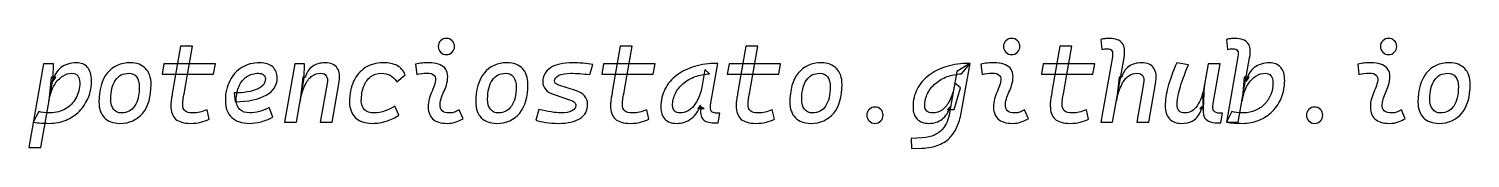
# Model space of a CAD drawing. Header units: centimetres. Extents: x 5.96 to 8.73, y 6.91 to 7.12.
import ezdxf

# ---------------------------------------------------------------- set-up
doc = ezdxf.new("R2010")
doc.units = ezdxf.units.CM
doc.header["$MEASUREMENT"] = 0
doc.layers.add('Layer 1', color=7, linetype='Continuous')

msp = doc.modelspace()

# ---------------------------------------------------------------- linework, layer by layer
at = {"layer": 'Layer 1', "color": 154}
for points, knots in [([(6.76318, 7.09131), (6.75887, 7.09131), (6.75515, 7.09283), (6.75207, 7.0959), (6.75207, 7.0959), (6.74903, 7.09898), (6.74748, 7.10267), (6.74748, 7.10697), (6.74748, 7.10697), (6.74748, 7.11135), (6.74903, 7.11508), (6.75207, 7.11812), (6.75207, 7.11812), (6.75515, 7.12115), (6.75887, 7.12267), (6.76318, 7.12267), (6.76318, 7.12267), (6.76756, 7.12267), (6.77125, 7.12115), (6.77428, 7.11812), (6.77428, 7.11812), (6.77732, 7.11508), (6.77884, 7.11135), (6.77884, 7.10697), (6.77884, 7.10697), (6.77884, 7.10267), (6.77732, 7.09898), (6.77428, 7.0959), (6.77428, 7.0959), (6.77125, 7.09283), (6.76756, 7.09131), (6.76318, 7.09131)], [0, 0, 0, 0, 0.1111111, 0.1111111, 0.1111111, 0.1111111, 0.2222222, 0.2222222, 0.2222222, 0.2222222, 0.3333333, 0.3333333, 0.3333333, 0.3333333, 0.4444444, 0.4444444, 0.4444444, 0.4444444, 0.5555556, 0.5555556, 0.5555556, 0.5555556, 0.6666667, 0.6666667, 0.6666667, 0.6666667, 0.7777778, 0.7777778, 0.7777778, 0.7777778, 1, 1, 1, 1]), ([(7.84966, 7.09131), (7.84535, 7.09131), (7.84163, 7.09283), (7.83855, 7.0959), (7.83855, 7.0959), (7.83551, 7.09898), (7.83396, 7.10267), (7.83396, 7.10697), (7.83396, 7.10697), (7.83396, 7.11135), (7.83551, 7.11508), (7.83855, 7.11812), (7.83855, 7.11812), (7.84163, 7.12115), (7.84535, 7.12267), (7.84966, 7.12267), (7.84966, 7.12267), (7.85404, 7.12267), (7.85773, 7.12115), (7.86076, 7.11812), (7.86076, 7.11812), (7.8638, 7.11508), (7.86532, 7.11135), (7.86532, 7.10697), (7.86532, 7.10697), (7.86532, 7.10267), (7.8638, 7.09898), (7.86076, 7.0959), (7.86076, 7.0959), (7.85773, 7.09283), (7.85404, 7.09131), (7.84966, 7.09131)], [0, 0, 0, 0, 0.1111111, 0.1111111, 0.1111111, 0.1111111, 0.2222222, 0.2222222, 0.2222222, 0.2222222, 0.3333333, 0.3333333, 0.3333333, 0.3333333, 0.4444444, 0.4444444, 0.4444444, 0.4444444, 0.5555556, 0.5555556, 0.5555556, 0.5555556, 0.6666667, 0.6666667, 0.6666667, 0.6666667, 0.7777778, 0.7777778, 0.7777778, 0.7777778, 1, 1, 1, 1]), ([(8.02091, 6.96113), (8.02091, 6.96113), (8.04316, 7.08696), (8.04316, 7.08696), (8.04316, 7.08696), (8.04417, 7.09239), (8.04388, 7.09633), (8.04233, 7.09883), (8.04233, 7.09883), (8.04077, 7.10129), (8.03784, 7.10252), (8.03354, 7.10252), (8.03354, 7.10252), (8.03176, 7.10252), (8.03003, 7.10245), (8.02829, 7.10227), (8.02829, 7.10227), (8.02655, 7.10209), (8.02482, 7.1018), (8.02304, 7.10136), (8.02304, 7.10136), (8.02304, 7.10136), (8.0208, 7.12065), (8.0208, 7.12065), (8.0208, 7.12065), (8.02348, 7.1213), (8.02619, 7.12173), (8.02887, 7.12199), (8.02887, 7.12199), (8.03155, 7.12224), (8.03422, 7.12235), (8.03694, 7.12235), (8.03694, 7.12235), (8.0492, 7.12235), (8.05763, 7.11938), (8.06219, 7.11345), (8.06219, 7.11345), (8.06675, 7.10751), (8.06787, 7.09796), (8.06555, 7.08483), (8.06555, 7.08483), (8.06555, 7.08483), (8.0437, 6.96113), (8.0437, 6.96113), (8.0437, 6.96113), (8.0437, 6.96113), (8.02091, 6.96113), (8.02091, 6.96113)], [0, 0, 0, 0, 0.0769231, 0.0769231, 0.0769231, 0.0769231, 0.1538462, 0.1538462, 0.1538462, 0.1538462, 0.2307692, 0.2307692, 0.2307692, 0.2307692, 0.3076923, 0.3076923, 0.3076923, 0.3076923, 0.3846154, 0.3846154, 0.3846154, 0.3846154, 0.4615385, 0.4615385, 0.4615385, 0.4615385, 0.5384615, 0.5384615, 0.5384615, 0.5384615, 0.6153846, 0.6153846, 0.6153846, 0.6153846, 0.6923077, 0.6923077, 0.6923077, 0.6923077, 0.7692308, 0.7692308, 0.7692308, 0.7692308, 0.8461538, 0.8461538, 0.8461538, 0.8461538, 1, 1, 1, 1]), ([(8.27838, 7.12235), (8.29064, 7.12235), (8.29911, 7.11938), (8.3037, 7.11345), (8.3037, 7.11345), (8.3083, 7.10751), (8.30938, 7.09796), (8.30699, 7.08483), (8.30699, 7.08483), (8.30699, 7.08483), (8.28525, 6.96113), (8.28525, 6.96113), (8.28525, 6.96113), (8.28525, 6.96113), (8.26246, 6.96124), (8.26246, 6.96124), (8.26246, 6.96124), (8.26246, 6.96124), (8.2846, 7.08696), (8.2846, 7.08696), (8.2846, 7.08696), (8.28561, 7.09239), (8.28532, 7.09633), (8.28377, 7.09883), (8.28377, 7.09883), (8.28221, 7.10129), (8.27928, 7.10252), (8.27498, 7.10252), (8.27498, 7.10252), (8.2732, 7.10252), (8.27147, 7.10245), (8.26973, 7.10227), (8.26973, 7.10227), (8.26799, 7.10209), (8.26626, 7.1018), (8.26448, 7.10136), (8.26448, 7.10136), (8.26448, 7.10136), (8.26224, 7.12065), (8.26224, 7.12065), (8.26224, 7.12065), (8.26492, 7.1213), (8.26763, 7.12173), (8.27031, 7.12199), (8.27031, 7.12199), (8.27299, 7.12224), (8.27566, 7.12235), (8.27838, 7.12235)], [0, 0, 0, 0, 0.0769231, 0.0769231, 0.0769231, 0.0769231, 0.1538462, 0.1538462, 0.1538462, 0.1538462, 0.2307692, 0.2307692, 0.2307692, 0.2307692, 0.3076923, 0.3076923, 0.3076923, 0.3076923, 0.3846154, 0.3846154, 0.3846154, 0.3846154, 0.4615385, 0.4615385, 0.4615385, 0.4615385, 0.5384615, 0.5384615, 0.5384615, 0.5384615, 0.6153846, 0.6153846, 0.6153846, 0.6153846, 0.6923077, 0.6923077, 0.6923077, 0.6923077, 0.7692308, 0.7692308, 0.7692308, 0.7692308, 0.8461538, 0.8461538, 0.8461538, 0.8461538, 1, 1, 1, 1]), ([(8.57398, 7.09131), (8.56967, 7.09131), (8.56595, 7.09283), (8.56287, 7.0959), (8.56287, 7.0959), (8.55983, 7.09898), (8.55828, 7.10267), (8.55828, 7.10697), (8.55828, 7.10697), (8.55828, 7.11135), (8.55983, 7.11508), (8.56287, 7.11812), (8.56287, 7.11812), (8.56595, 7.12115), (8.56967, 7.12267), (8.57398, 7.12267), (8.57398, 7.12267), (8.57836, 7.12267), (8.58205, 7.12115), (8.58508, 7.11812), (8.58508, 7.11812), (8.58812, 7.11508), (8.58964, 7.11135), (8.58964, 7.10697), (8.58964, 7.10697), (8.58964, 7.10267), (8.58812, 7.09898), (8.58508, 7.0959), (8.58508, 7.0959), (8.58205, 7.09283), (8.57836, 7.09131), (8.57398, 7.09131)], [0, 0, 0, 0, 0.1111111, 0.1111111, 0.1111111, 0.1111111, 0.2222222, 0.2222222, 0.2222222, 0.2222222, 0.3333333, 0.3333333, 0.3333333, 0.3333333, 0.4444444, 0.4444444, 0.4444444, 0.4444444, 0.5555556, 0.5555556, 0.5555556, 0.5555556, 0.6666667, 0.6666667, 0.6666667, 0.6666667, 0.7777778, 0.7777778, 0.7777778, 0.7777778, 1, 1, 1, 1]), ([(6.27158, 6.959), (6.25859, 6.959), (6.24904, 6.96178), (6.24292, 6.96732), (6.24292, 6.96732), (6.23681, 6.97289), (6.23373, 6.9815), (6.23373, 6.99326), (6.23373, 6.99326), (6.23373, 6.99622), (6.23388, 6.99905), (6.23417, 7.0018), (6.23417, 7.0018), (6.23446, 7.00451), (6.23489, 7.00755), (6.23551, 7.01095), (6.23551, 7.01095), (6.23609, 7.01435), (6.23681, 7.01851), (6.23768, 7.02347), (6.23768, 7.02347), (6.23768, 7.02347), (6.2524, 7.10741), (6.2524, 7.10741), (6.2524, 7.10741), (6.2524, 7.10741), (6.2752, 7.10741), (6.2752, 7.10741), (6.2752, 7.10741), (6.2752, 7.10741), (6.26047, 7.02347), (6.26047, 7.02347), (6.26047, 7.02347), (6.25928, 7.01638), (6.2583, 7.01095), (6.25754, 7.00711), (6.25754, 7.00711), (6.25682, 7.00332), (6.25642, 6.99941), (6.25642, 6.99536), (6.25642, 6.99536), (6.25642, 6.98978), (6.25797, 6.9857), (6.26109, 6.98306), (6.26109, 6.98306), (6.2642, 6.98045), (6.26908, 6.97915), (6.27574, 6.97915), (6.27574, 6.97915), (6.28088, 6.97915), (6.2854, 6.97958), (6.28931, 6.98041), (6.28931, 6.98041), (6.29318, 6.98128), (6.29781, 6.9828), (6.30316, 6.98497), (6.30316, 6.98497), (6.30316, 6.98497), (6.30732, 6.96685), (6.30732, 6.96685), (6.30732, 6.96685), (6.30222, 6.96468), (6.29683, 6.96279), (6.29115, 6.96127), (6.29115, 6.96127), (6.28547, 6.95976), (6.27892, 6.959), (6.27158, 6.959)], [0, 0, 0, 0, 0.0555556, 0.0555556, 0.0555556, 0.0555556, 0.1111111, 0.1111111, 0.1111111, 0.1111111, 0.1666667, 0.1666667, 0.1666667, 0.1666667, 0.2222222, 0.2222222, 0.2222222, 0.2222222, 0.2777778, 0.2777778, 0.2777778, 0.2777778, 0.3333333, 0.3333333, 0.3333333, 0.3333333, 0.3888889, 0.3888889, 0.3888889, 0.3888889, 0.4444444, 0.4444444, 0.4444444, 0.4444444, 0.5, 0.5, 0.5, 0.5, 0.5555556, 0.5555556, 0.5555556, 0.5555556, 0.6111111, 0.6111111, 0.6111111, 0.6111111, 0.6666667, 0.6666667, 0.6666667, 0.6666667, 0.7222222, 0.7222222, 0.7222222, 0.7222222, 0.7777778, 0.7777778, 0.7777778, 0.7777778, 0.8333333, 0.8333333, 0.8333333, 0.8333333, 0.8888889, 0.8888889, 0.8888889, 0.8888889, 1, 1, 1, 1]), ([(7.11662, 6.959), (7.10363, 6.959), (7.09408, 6.96178), (7.08796, 6.96732), (7.08796, 6.96732), (7.08185, 6.97289), (7.07877, 6.9815), (7.07877, 6.99326), (7.07877, 6.99326), (7.07877, 6.99622), (7.07892, 6.99905), (7.07921, 7.0018), (7.07921, 7.0018), (7.0795, 7.00451), (7.07993, 7.00755), (7.08055, 7.01095), (7.08055, 7.01095), (7.08113, 7.01435), (7.08185, 7.01851), (7.08272, 7.02347), (7.08272, 7.02347), (7.08272, 7.02347), (7.09744, 7.10741), (7.09744, 7.10741), (7.09744, 7.10741), (7.09744, 7.10741), (7.12024, 7.10741), (7.12024, 7.10741), (7.12024, 7.10741), (7.12024, 7.10741), (7.10551, 7.02347), (7.10551, 7.02347), (7.10551, 7.02347), (7.10432, 7.01638), (7.10334, 7.01095), (7.10258, 7.00711), (7.10258, 7.00711), (7.10186, 7.00332), (7.10146, 6.99941), (7.10146, 6.99536), (7.10146, 6.99536), (7.10146, 6.98978), (7.10301, 6.9857), (7.10613, 6.98306), (7.10613, 6.98306), (7.10924, 6.98045), (7.11412, 6.97915), (7.12078, 6.97915), (7.12078, 6.97915), (7.12592, 6.97915), (7.13044, 6.97958), (7.13435, 6.98041), (7.13435, 6.98041), (7.13822, 6.98128), (7.14285, 6.9828), (7.1482, 6.98497), (7.1482, 6.98497), (7.1482, 6.98497), (7.15236, 6.96685), (7.15236, 6.96685), (7.15236, 6.96685), (7.14726, 6.96468), (7.14187, 6.96279), (7.13619, 6.96127), (7.13619, 6.96127), (7.13051, 6.95976), (7.12396, 6.959), (7.11662, 6.959)], [0, 0, 0, 0, 0.0555556, 0.0555556, 0.0555556, 0.0555556, 0.1111111, 0.1111111, 0.1111111, 0.1111111, 0.1666667, 0.1666667, 0.1666667, 0.1666667, 0.2222222, 0.2222222, 0.2222222, 0.2222222, 0.2777778, 0.2777778, 0.2777778, 0.2777778, 0.3333333, 0.3333333, 0.3333333, 0.3333333, 0.3888889, 0.3888889, 0.3888889, 0.3888889, 0.4444444, 0.4444444, 0.4444444, 0.4444444, 0.5, 0.5, 0.5, 0.5, 0.5555556, 0.5555556, 0.5555556, 0.5555556, 0.6111111, 0.6111111, 0.6111111, 0.6111111, 0.6666667, 0.6666667, 0.6666667, 0.6666667, 0.7222222, 0.7222222, 0.7222222, 0.7222222, 0.7777778, 0.7777778, 0.7777778, 0.7777778, 0.8333333, 0.8333333, 0.8333333, 0.8333333, 0.8888889, 0.8888889, 0.8888889, 0.8888889, 1, 1, 1, 1]), ([(7.35806, 6.959), (7.34507, 6.959), (7.33552, 6.96178), (7.3294, 6.96732), (7.3294, 6.96732), (7.32329, 6.97289), (7.32021, 6.9815), (7.32021, 6.99326), (7.32021, 6.99326), (7.32021, 6.99622), (7.32036, 6.99905), (7.32065, 7.0018), (7.32065, 7.0018), (7.32094, 7.00451), (7.32137, 7.00755), (7.32199, 7.01095), (7.32199, 7.01095), (7.32257, 7.01435), (7.32329, 7.01851), (7.32416, 7.02347), (7.32416, 7.02347), (7.32416, 7.02347), (7.33888, 7.10741), (7.33888, 7.10741), (7.33888, 7.10741), (7.33888, 7.10741), (7.36168, 7.10741), (7.36168, 7.10741), (7.36168, 7.10741), (7.36168, 7.10741), (7.34695, 7.02347), (7.34695, 7.02347), (7.34695, 7.02347), (7.34576, 7.01638), (7.34478, 7.01095), (7.34402, 7.00711), (7.34402, 7.00711), (7.3433, 7.00332), (7.3429, 6.99941), (7.3429, 6.99536), (7.3429, 6.99536), (7.3429, 6.98978), (7.34445, 6.9857), (7.34757, 6.98306), (7.34757, 6.98306), (7.35068, 6.98045), (7.35556, 6.97915), (7.36222, 6.97915), (7.36222, 6.97915), (7.36736, 6.97915), (7.37188, 6.97958), (7.37579, 6.98041), (7.37579, 6.98041), (7.37966, 6.98128), (7.38429, 6.9828), (7.38964, 6.98497), (7.38964, 6.98497), (7.38964, 6.98497), (7.3938, 6.96685), (7.3938, 6.96685), (7.3938, 6.96685), (7.3887, 6.96468), (7.38331, 6.96279), (7.37763, 6.96127), (7.37763, 6.96127), (7.37195, 6.95976), (7.3654, 6.959), (7.35806, 6.959)], [0, 0, 0, 0, 0.0555556, 0.0555556, 0.0555556, 0.0555556, 0.1111111, 0.1111111, 0.1111111, 0.1111111, 0.1666667, 0.1666667, 0.1666667, 0.1666667, 0.2222222, 0.2222222, 0.2222222, 0.2222222, 0.2777778, 0.2777778, 0.2777778, 0.2777778, 0.3333333, 0.3333333, 0.3333333, 0.3333333, 0.3888889, 0.3888889, 0.3888889, 0.3888889, 0.4444444, 0.4444444, 0.4444444, 0.4444444, 0.5, 0.5, 0.5, 0.5, 0.5555556, 0.5555556, 0.5555556, 0.5555556, 0.6111111, 0.6111111, 0.6111111, 0.6111111, 0.6666667, 0.6666667, 0.6666667, 0.6666667, 0.7222222, 0.7222222, 0.7222222, 0.7222222, 0.7777778, 0.7777778, 0.7777778, 0.7777778, 0.8333333, 0.8333333, 0.8333333, 0.8333333, 0.8888889, 0.8888889, 0.8888889, 0.8888889, 1, 1, 1, 1]), ([(7.96166, 6.959), (7.94867, 6.959), (7.93912, 6.96178), (7.933, 6.96732), (7.933, 6.96732), (7.92689, 6.97289), (7.92381, 6.9815), (7.92381, 6.99326), (7.92381, 6.99326), (7.92381, 6.99622), (7.92396, 6.99905), (7.92425, 7.0018), (7.92425, 7.0018), (7.92454, 7.00451), (7.92497, 7.00755), (7.92559, 7.01095), (7.92559, 7.01095), (7.92617, 7.01435), (7.92689, 7.01851), (7.92776, 7.02347), (7.92776, 7.02347), (7.92776, 7.02347), (7.94248, 7.10741), (7.94248, 7.10741), (7.94248, 7.10741), (7.94248, 7.10741), (7.96528, 7.10741), (7.96528, 7.10741), (7.96528, 7.10741), (7.96528, 7.10741), (7.95055, 7.02347), (7.95055, 7.02347), (7.95055, 7.02347), (7.94936, 7.01638), (7.94838, 7.01095), (7.94762, 7.00711), (7.94762, 7.00711), (7.9469, 7.00332), (7.9465, 6.99941), (7.9465, 6.99536), (7.9465, 6.99536), (7.9465, 6.98978), (7.94805, 6.9857), (7.95117, 6.98306), (7.95117, 6.98306), (7.95428, 6.98045), (7.95916, 6.97915), (7.96582, 6.97915), (7.96582, 6.97915), (7.97096, 6.97915), (7.97548, 6.97958), (7.97939, 6.98041), (7.97939, 6.98041), (7.98326, 6.98128), (7.98789, 6.9828), (7.99324, 6.98497), (7.99324, 6.98497), (7.99324, 6.98497), (7.9974, 6.96685), (7.9974, 6.96685), (7.9974, 6.96685), (7.9923, 6.96468), (7.98691, 6.96279), (7.98123, 6.96127), (7.98123, 6.96127), (7.97555, 6.95976), (7.969, 6.959), (7.96166, 6.959)], [0, 0, 0, 0, 0.0555556, 0.0555556, 0.0555556, 0.0555556, 0.1111111, 0.1111111, 0.1111111, 0.1111111, 0.1666667, 0.1666667, 0.1666667, 0.1666667, 0.2222222, 0.2222222, 0.2222222, 0.2222222, 0.2777778, 0.2777778, 0.2777778, 0.2777778, 0.3333333, 0.3333333, 0.3333333, 0.3333333, 0.3888889, 0.3888889, 0.3888889, 0.3888889, 0.4444444, 0.4444444, 0.4444444, 0.4444444, 0.5, 0.5, 0.5, 0.5, 0.5555556, 0.5555556, 0.5555556, 0.5555556, 0.6111111, 0.6111111, 0.6111111, 0.6111111, 0.6666667, 0.6666667, 0.6666667, 0.6666667, 0.7222222, 0.7222222, 0.7222222, 0.7222222, 0.7777778, 0.7777778, 0.7777778, 0.7777778, 0.8333333, 0.8333333, 0.8333333, 0.8333333, 0.8888889, 0.8888889, 0.8888889, 0.8888889, 1, 1, 1, 1]), ([(5.9835, 6.91236), (5.9835, 6.91236), (5.96071, 6.91236), (5.96071, 6.91236), (5.96071, 6.91236), (5.96071, 6.91236), (5.98904, 7.07347), (5.98904, 7.07347), (5.98904, 7.07347), (5.98904, 7.07347), (6.008, 7.07347), (6.008, 7.07347), (6.008, 7.07347), (6.008, 7.07347), (6.00727, 7.04688), (6.00727, 7.04688), (6.00727, 7.04688), (6.00727, 7.04688), (5.9835, 6.91236), (5.9835, 6.91236)], [0, 0, 0, 0, 0.1666667, 0.1666667, 0.1666667, 0.1666667, 0.3333333, 0.3333333, 0.3333333, 0.3333333, 0.5, 0.5, 0.5, 0.5, 0.6666667, 0.6666667, 0.6666667, 0.6666667, 1, 1, 1, 1]), ([(6.00004, 6.959), (5.9949, 6.959), (5.98976, 6.95921), (5.9847, 6.95961), (5.9847, 6.95961), (5.97959, 6.95997), (5.97446, 6.96051), (5.96932, 6.96124), (5.96932, 6.96124), (5.96932, 6.96124), (5.97992, 6.98179), (5.97992, 6.98179), (5.97992, 6.98179), (5.98452, 6.98005), (5.992, 6.97915), (6.00239, 6.97915), (6.00239, 6.97915), (6.01306, 6.97915), (6.02261, 6.98168), (6.03112, 6.98678), (6.03112, 6.98678), (6.03958, 6.99188), (6.04627, 6.99883), (6.05119, 7.00762), (6.05119, 7.00762), (6.05612, 7.01641), (6.05858, 7.02636), (6.05858, 7.03743), (6.05858, 7.03743), (6.05858, 7.04319), (6.05724, 7.0476), (6.05463, 7.05075), (6.05463, 7.05075), (6.05203, 7.0539), (6.0483, 7.05545), (6.04352, 7.05545), (6.04352, 7.05545), (6.03763, 7.05545), (6.03173, 7.05364), (6.0258, 7.04995), (6.0258, 7.04995), (6.01986, 7.0463), (6.01454, 7.04051), (6.00981, 7.03269), (6.00981, 7.03269), (6.00507, 7.02484), (6.00156, 7.01468), (5.99931, 7.00227), (5.99931, 7.00227), (5.99931, 7.00227), (6.00344, 7.04793), (6.00344, 7.04793), (6.00344, 7.04793), (6.00344, 7.04793), (6.01266, 7.04793), (6.01266, 7.04793), (6.01266, 7.04793), (6.01266, 7.04793), (6.00662, 7.03989), (6.00662, 7.03989), (6.00662, 7.03989), (6.00915, 7.05125), (6.0144, 7.06005), (6.02232, 7.06627), (6.02232, 7.06627), (6.03021, 7.07249), (6.04012, 7.0756), (6.05199, 7.0756), (6.05199, 7.0756), (6.06125, 7.0756), (6.06845, 7.07267), (6.07355, 7.06674), (6.07355, 7.06674), (6.07869, 7.06084), (6.08126, 7.05248), (6.08126, 7.0417), (6.08126, 7.0417), (6.08126, 7.02987), (6.0792, 7.01898), (6.07515, 7.00892), (6.07515, 7.00892), (6.07109, 6.9989), (6.06538, 6.99015), (6.05803, 6.98266), (6.05803, 6.98266), (6.05069, 6.97517), (6.04208, 6.96934), (6.0322, 6.96522), (6.0322, 6.96522), (6.02236, 6.96109), (6.01165, 6.959), (6.00004, 6.959)], [0, 0, 0, 0, 0.0416667, 0.0416667, 0.0416667, 0.0416667, 0.0833333, 0.0833333, 0.0833333, 0.0833333, 0.125, 0.125, 0.125, 0.125, 0.1666667, 0.1666667, 0.1666667, 0.1666667, 0.2083333, 0.2083333, 0.2083333, 0.2083333, 0.25, 0.25, 0.25, 0.25, 0.2916667, 0.2916667, 0.2916667, 0.2916667, 0.3333333, 0.3333333, 0.3333333, 0.3333333, 0.375, 0.375, 0.375, 0.375, 0.4166667, 0.4166667, 0.4166667, 0.4166667, 0.4583333, 0.4583333, 0.4583333, 0.4583333, 0.5, 0.5, 0.5, 0.5, 0.5416667, 0.5416667, 0.5416667, 0.5416667, 0.5833333, 0.5833333, 0.5833333, 0.5833333, 0.625, 0.625, 0.625, 0.625, 0.6666667, 0.6666667, 0.6666667, 0.6666667, 0.7083333, 0.7083333, 0.7083333, 0.7083333, 0.75, 0.75, 0.75, 0.75, 0.7916667, 0.7916667, 0.7916667, 0.7916667, 0.8333333, 0.8333333, 0.8333333, 0.8333333, 0.875, 0.875, 0.875, 0.875, 0.9166667, 0.9166667, 0.9166667, 0.9166667, 1, 1, 1, 1]), ([(6.1353, 6.959), (6.12278, 6.959), (6.11301, 6.96261), (6.10599, 6.96978), (6.10599, 6.96978), (6.09894, 6.97694), (6.09543, 6.98693), (6.09543, 6.9997), (6.09543, 6.9997), (6.09543, 7.02361), (6.10079, 7.04221), (6.11146, 7.05556), (6.11146, 7.05556), (6.1221, 7.06895), (6.13693, 7.0756), (6.15585, 7.0756), (6.15585, 7.0756), (6.16837, 7.0756), (6.17814, 7.07195), (6.18516, 7.06457), (6.18516, 7.06457), (6.19218, 7.05722), (6.19572, 7.04699), (6.19572, 7.03385), (6.19572, 7.03385), (6.19572, 7.0103), (6.1904, 6.99196), (6.17977, 6.97879), (6.17977, 6.97879), (6.16913, 6.96562), (6.1543, 6.959), (6.1353, 6.959)], [0, 0, 0, 0, 0.1111111, 0.1111111, 0.1111111, 0.1111111, 0.2222222, 0.2222222, 0.2222222, 0.2222222, 0.3333333, 0.3333333, 0.3333333, 0.3333333, 0.4444444, 0.4444444, 0.4444444, 0.4444444, 0.5555556, 0.5555556, 0.5555556, 0.5555556, 0.6666667, 0.6666667, 0.6666667, 0.6666667, 0.7777778, 0.7777778, 0.7777778, 0.7777778, 1, 1, 1, 1]), ([(6.21669, 7.05379), (6.21669, 7.05379), (6.22017, 7.07347), (6.22017, 7.07347), (6.22017, 7.07347), (6.22017, 7.07347), (6.31919, 7.07347), (6.31919, 7.07347), (6.31919, 7.07347), (6.31919, 7.07347), (6.31568, 7.05379), (6.31568, 7.05379), (6.31568, 7.05379), (6.31568, 7.05379), (6.21669, 7.05379), (6.21669, 7.05379)], [0, 0, 0, 0, 0.2, 0.2, 0.2, 0.2, 0.4, 0.4, 0.4, 0.4, 0.6, 0.6, 0.6, 0.6, 1, 1, 1, 1]), ([(6.38575, 6.97915), (6.39139, 6.97915), (6.39744, 6.98005), (6.40388, 6.98179), (6.40388, 6.98179), (6.41028, 6.98356), (6.41647, 6.98602), (6.4224, 6.98921), (6.4224, 6.98921), (6.4224, 6.98921), (6.42974, 6.97108), (6.42974, 6.97108), (6.42974, 6.97108), (6.4228, 6.96728), (6.41538, 6.96431), (6.40746, 6.96218), (6.40746, 6.96218), (6.39957, 6.96008), (6.39201, 6.959), (6.38477, 6.959), (6.38477, 6.959), (6.37023, 6.959), (6.35887, 6.96283), (6.35069, 6.97046), (6.35069, 6.97046), (6.34255, 6.9781), (6.33846, 6.98874), (6.33846, 7.00238), (6.33846, 7.00238), (6.33846, 7.01706), (6.34125, 7.02987), (6.34678, 7.04083), (6.34678, 7.04083), (6.35232, 7.0518), (6.3601, 7.06034), (6.37005, 7.06645), (6.37005, 7.06645), (6.38003, 7.07256), (6.39165, 7.0756), (6.40493, 7.0756), (6.40493, 7.0756), (6.41538, 7.0756), (6.42352, 7.073), (6.42935, 7.06775), (6.42935, 7.06775), (6.43517, 7.06254), (6.4381, 7.05527), (6.4381, 7.04594), (6.4381, 7.04594), (6.4381, 7.03208), (6.43101, 7.02115), (6.41686, 7.01319), (6.41686, 7.01319), (6.40268, 7.0052), (6.38293, 7.00096), (6.35753, 7.00046), (6.35753, 7.00046), (6.35753, 7.00046), (6.35532, 7.01743), (6.35532, 7.01743), (6.35532, 7.01743), (6.37424, 7.01772), (6.38901, 7.02021), (6.39957, 7.02495), (6.39957, 7.02495), (6.41013, 7.02969), (6.41542, 7.0362), (6.41542, 7.04456), (6.41542, 7.04456), (6.41542, 7.04793), (6.41426, 7.0506), (6.41191, 7.05256), (6.41191, 7.05256), (6.40959, 7.05451), (6.40626, 7.05545), (6.40196, 7.05545), (6.40196, 7.05545), (6.39356, 7.05545), (6.38615, 7.05332), (6.37974, 7.04901), (6.37974, 7.04901), (6.37334, 7.04471), (6.36838, 7.03866), (6.3648, 7.03089), (6.3648, 7.03089), (6.36126, 7.02311), (6.35941, 7.01403), (6.35934, 7.00364), (6.35934, 7.00364), (6.35941, 6.99594), (6.3618, 6.98993), (6.36647, 6.98562), (6.36647, 6.98562), (6.3711, 6.98132), (6.37754, 6.97915), (6.38575, 6.97915)], [0, 0, 0, 0, 0.04, 0.04, 0.04, 0.04, 0.08, 0.08, 0.08, 0.08, 0.12, 0.12, 0.12, 0.12, 0.16, 0.16, 0.16, 0.16, 0.2, 0.2, 0.2, 0.2, 0.24, 0.24, 0.24, 0.24, 0.28, 0.28, 0.28, 0.28, 0.32, 0.32, 0.32, 0.32, 0.36, 0.36, 0.36, 0.36, 0.4, 0.4, 0.4, 0.4, 0.44, 0.44, 0.44, 0.44, 0.48, 0.48, 0.48, 0.48, 0.52, 0.52, 0.52, 0.52, 0.56, 0.56, 0.56, 0.56, 0.6, 0.6, 0.6, 0.6, 0.64, 0.64, 0.64, 0.64, 0.68, 0.68, 0.68, 0.68, 0.72, 0.72, 0.72, 0.72, 0.76, 0.76, 0.76, 0.76, 0.8, 0.8, 0.8, 0.8, 0.84, 0.84, 0.84, 0.84, 0.88, 0.88, 0.88, 0.88, 0.92, 0.92, 0.92, 0.92, 1, 1, 1, 1]), ([(6.4522, 6.96113), (6.4522, 6.96113), (6.47203, 7.07347), (6.47203, 7.07347), (6.47203, 7.07347), (6.47203, 7.07347), (6.49077, 7.07347), (6.49077, 7.07347), (6.49077, 7.07347), (6.49077, 7.07347), (6.49004, 7.04666), (6.49004, 7.04666), (6.49004, 7.04666), (6.49004, 7.04666), (6.47499, 6.96113), (6.47499, 6.96113), (6.47499, 6.96113), (6.47499, 6.96113), (6.4522, 6.96113), (6.4522, 6.96113)], [0, 0, 0, 0, 0.1666667, 0.1666667, 0.1666667, 0.1666667, 0.3333333, 0.3333333, 0.3333333, 0.3333333, 0.5, 0.5, 0.5, 0.5, 0.6666667, 0.6666667, 0.6666667, 0.6666667, 1, 1, 1, 1]), ([(6.52087, 6.96113), (6.52087, 6.96113), (6.53393, 7.03584), (6.53393, 7.03584), (6.53393, 7.03584), (6.53505, 7.04235), (6.53458, 7.04724), (6.53248, 7.05053), (6.53248, 7.05053), (6.53038, 7.05382), (6.52666, 7.05545), (6.5213, 7.05545), (6.5213, 7.05545), (6.51559, 7.05545), (6.51027, 7.05382), (6.50538, 7.05049), (6.50538, 7.05049), (6.50054, 7.04717), (6.49612, 7.04163), (6.49221, 7.03389), (6.49221, 7.03389), (6.48827, 7.02615), (6.48494, 7.01569), (6.48219, 7.00248), (6.48219, 7.00248), (6.48219, 7.00248), (6.48748, 7.04793), (6.48748, 7.04793), (6.48748, 7.04793), (6.48748, 7.04793), (6.49214, 7.04793), (6.49214, 7.04793), (6.49214, 7.04793), (6.49442, 7.05679), (6.49891, 7.06359), (6.5056, 7.0684), (6.5056, 7.0684), (6.51233, 7.07322), (6.5204, 7.0756), (6.52977, 7.0756), (6.52977, 7.0756), (6.54117, 7.0756), (6.54909, 7.0722), (6.55358, 7.06536), (6.55358, 7.06536), (6.55806, 7.05856), (6.55911, 7.04843), (6.55669, 7.03501), (6.55669, 7.03501), (6.55669, 7.03501), (6.54366, 6.96113), (6.54366, 6.96113), (6.54366, 6.96113), (6.54366, 6.96113), (6.52087, 6.96113), (6.52087, 6.96113)], [0, 0, 0, 0, 0.0666667, 0.0666667, 0.0666667, 0.0666667, 0.1333333, 0.1333333, 0.1333333, 0.1333333, 0.2, 0.2, 0.2, 0.2, 0.2666667, 0.2666667, 0.2666667, 0.2666667, 0.3333333, 0.3333333, 0.3333333, 0.3333333, 0.4, 0.4, 0.4, 0.4, 0.4666667, 0.4666667, 0.4666667, 0.4666667, 0.5333333, 0.5333333, 0.5333333, 0.5333333, 0.6, 0.6, 0.6, 0.6, 0.6666667, 0.6666667, 0.6666667, 0.6666667, 0.7333333, 0.7333333, 0.7333333, 0.7333333, 0.8, 0.8, 0.8, 0.8, 0.8666667, 0.8666667, 0.8666667, 0.8666667, 1, 1, 1, 1]), ([(6.6239, 6.97915), (6.63124, 6.97915), (6.63844, 6.98034), (6.64546, 6.98277), (6.64546, 6.98277), (6.65248, 6.98515), (6.65874, 6.9883), (6.66417, 6.99217), (6.66417, 6.99217), (6.66417, 6.99217), (6.6718, 6.97481), (6.6718, 6.97481), (6.6718, 6.97481), (6.66489, 6.97007), (6.65697, 6.96627), (6.64807, 6.96337), (6.64807, 6.96337), (6.63917, 6.96044), (6.63008, 6.959), (6.62082, 6.959), (6.62082, 6.959), (6.60689, 6.959), (6.59611, 6.96261), (6.58848, 6.96981), (6.58848, 6.96981), (6.58088, 6.97701), (6.57704, 6.98718), (6.57704, 7.00024), (6.57704, 7.00024), (6.57704, 7.01544), (6.57969, 7.02868), (6.585, 7.03993), (6.585, 7.03993), (6.59029, 7.05122), (6.59774, 7.05997), (6.60729, 7.06623), (6.60729, 7.06623), (6.61688, 7.07249), (6.62809, 7.0756), (6.64097, 7.0756), (6.64097, 7.0756), (6.65255, 7.0756), (6.66178, 7.07376), (6.66862, 7.0701), (6.66862, 7.0701), (6.67549, 7.06641), (6.68066, 7.06048), (6.68421, 7.0523), (6.68421, 7.0523), (6.68421, 7.0523), (6.66778, 7.03924), (6.66778, 7.03924), (6.66778, 7.03924), (6.66409, 7.04489), (6.6599, 7.04901), (6.65516, 7.05162), (6.65516, 7.05162), (6.65042, 7.05418), (6.6447, 7.05545), (6.63801, 7.05545), (6.63801, 7.05545), (6.63037, 7.05545), (6.62368, 7.05328), (6.61789, 7.0489), (6.61789, 7.0489), (6.61214, 7.04452), (6.60769, 7.03837), (6.60454, 7.03045), (6.60454, 7.03045), (6.60139, 7.02253), (6.5998, 7.01323), (6.59973, 7.00259), (6.59973, 7.00259), (6.5998, 6.99514), (6.60194, 6.98939), (6.60613, 6.9853), (6.60613, 6.9853), (6.61033, 6.98121), (6.61626, 6.97915), (6.6239, 6.97915)], [0, 0, 0, 0, 0.047619, 0.047619, 0.047619, 0.047619, 0.0952381, 0.0952381, 0.0952381, 0.0952381, 0.1428571, 0.1428571, 0.1428571, 0.1428571, 0.1904762, 0.1904762, 0.1904762, 0.1904762, 0.2380952, 0.2380952, 0.2380952, 0.2380952, 0.2857143, 0.2857143, 0.2857143, 0.2857143, 0.3333333, 0.3333333, 0.3333333, 0.3333333, 0.3809524, 0.3809524, 0.3809524, 0.3809524, 0.4285714, 0.4285714, 0.4285714, 0.4285714, 0.4761905, 0.4761905, 0.4761905, 0.4761905, 0.5238095, 0.5238095, 0.5238095, 0.5238095, 0.5714286, 0.5714286, 0.5714286, 0.5714286, 0.6190476, 0.6190476, 0.6190476, 0.6190476, 0.6666667, 0.6666667, 0.6666667, 0.6666667, 0.7142857, 0.7142857, 0.7142857, 0.7142857, 0.7619048, 0.7619048, 0.7619048, 0.7619048, 0.8095238, 0.8095238, 0.8095238, 0.8095238, 0.8571429, 0.8571429, 0.8571429, 0.8571429, 0.9047619, 0.9047619, 0.9047619, 0.9047619, 1, 1, 1, 1]), ([(6.78807, 6.98497), (6.78807, 6.98497), (6.79538, 6.96793), (6.79538, 6.96793), (6.79538, 6.96793), (6.79107, 6.96544), (6.78651, 6.96334), (6.7817, 6.9616), (6.7817, 6.9616), (6.77693, 6.95986), (6.77139, 6.959), (6.76517, 6.959), (6.76517, 6.959), (6.7524, 6.959), (6.74288, 6.962), (6.73666, 6.968), (6.73666, 6.968), (6.73043, 6.97401), (6.72768, 6.98284), (6.72841, 6.99442), (6.72841, 6.99442), (6.72873, 6.9997), (6.72978, 7.00487), (6.73152, 7.0099), (6.73152, 7.0099), (6.73326, 7.01489), (6.73514, 7.01978), (6.73713, 7.02452), (6.73713, 7.02452), (6.73915, 7.02926), (6.74071, 7.03382), (6.74176, 7.03819), (6.74176, 7.03819), (6.74324, 7.04398), (6.74263, 7.04836), (6.73991, 7.05133), (6.73991, 7.05133), (6.73716, 7.05429), (6.73246, 7.05578), (6.72573, 7.05578), (6.72573, 7.05578), (6.71904, 7.05578), (6.71256, 7.05498), (6.70634, 7.05335), (6.70634, 7.05335), (6.70634, 7.05335), (6.70413, 7.07264), (6.70413, 7.07264), (6.70413, 7.07264), (6.70829, 7.07383), (6.71245, 7.07463), (6.71661, 7.07502), (6.71661, 7.07502), (6.72081, 7.07542), (6.72497, 7.0756), (6.72913, 7.0756), (6.72913, 7.0756), (6.74375, 7.0756), (6.75406, 7.07227), (6.75999, 7.06558), (6.75999, 7.06558), (6.76593, 7.05892), (6.7673, 7.04908), (6.76412, 7.03606), (6.76412, 7.03606), (6.76292, 7.03107), (6.76133, 7.02636), (6.75941, 7.02202), (6.75941, 7.02202), (6.75746, 7.01768), (6.75569, 7.01337), (6.75406, 7.00914), (6.75406, 7.00914), (6.75243, 7.00491), (6.75142, 7.00031), (6.75109, 6.99536), (6.75109, 6.99536), (6.7503, 6.98457), (6.75638, 6.97915), (6.76933, 6.97915), (6.76933, 6.97915), (6.77284, 6.97915), (6.77595, 6.97958), (6.77859, 6.98049), (6.77859, 6.98049), (6.78123, 6.98135), (6.78442, 6.98287), (6.78807, 6.98497)], [0, 0, 0, 0, 0.0434783, 0.0434783, 0.0434783, 0.0434783, 0.0869565, 0.0869565, 0.0869565, 0.0869565, 0.1304348, 0.1304348, 0.1304348, 0.1304348, 0.173913, 0.173913, 0.173913, 0.173913, 0.2173913, 0.2173913, 0.2173913, 0.2173913, 0.2608696, 0.2608696, 0.2608696, 0.2608696, 0.3043478, 0.3043478, 0.3043478, 0.3043478, 0.3478261, 0.3478261, 0.3478261, 0.3478261, 0.3913043, 0.3913043, 0.3913043, 0.3913043, 0.4347826, 0.4347826, 0.4347826, 0.4347826, 0.4782609, 0.4782609, 0.4782609, 0.4782609, 0.5217391, 0.5217391, 0.5217391, 0.5217391, 0.5652174, 0.5652174, 0.5652174, 0.5652174, 0.6086957, 0.6086957, 0.6086957, 0.6086957, 0.6521739, 0.6521739, 0.6521739, 0.6521739, 0.6956522, 0.6956522, 0.6956522, 0.6956522, 0.7391304, 0.7391304, 0.7391304, 0.7391304, 0.7826087, 0.7826087, 0.7826087, 0.7826087, 0.826087, 0.826087, 0.826087, 0.826087, 0.8695652, 0.8695652, 0.8695652, 0.8695652, 0.9130435, 0.9130435, 0.9130435, 0.9130435, 1, 1, 1, 1]), ([(6.85962, 6.959), (6.8471, 6.959), (6.83733, 6.96261), (6.83031, 6.96978), (6.83031, 6.96978), (6.82326, 6.97694), (6.81975, 6.98693), (6.81975, 6.9997), (6.81975, 6.9997), (6.81975, 7.02361), (6.82511, 7.04221), (6.83578, 7.05556), (6.83578, 7.05556), (6.84642, 7.06895), (6.86125, 7.0756), (6.88017, 7.0756), (6.88017, 7.0756), (6.89269, 7.0756), (6.90246, 7.07195), (6.90948, 7.06457), (6.90948, 7.06457), (6.9165, 7.05722), (6.92004, 7.04699), (6.92004, 7.03385), (6.92004, 7.03385), (6.92004, 7.0103), (6.91472, 6.99196), (6.90409, 6.97879), (6.90409, 6.97879), (6.89345, 6.96562), (6.87862, 6.959), (6.85962, 6.959)], [0, 0, 0, 0, 0.1111111, 0.1111111, 0.1111111, 0.1111111, 0.2222222, 0.2222222, 0.2222222, 0.2222222, 0.3333333, 0.3333333, 0.3333333, 0.3333333, 0.4444444, 0.4444444, 0.4444444, 0.4444444, 0.5555556, 0.5555556, 0.5555556, 0.5555556, 0.6666667, 0.6666667, 0.6666667, 0.6666667, 0.7777778, 0.7777778, 0.7777778, 0.7777778, 1, 1, 1, 1]), ([(6.97918, 6.959), (6.96999, 6.959), (6.96153, 6.95957), (6.95382, 6.9607), (6.95382, 6.9607), (6.94611, 6.96185), (6.93986, 6.96341), (6.93497, 6.96536), (6.93497, 6.96536), (6.93497, 6.96536), (6.94112, 6.98573), (6.94112, 6.98573), (6.94112, 6.98573), (6.9493, 6.98367), (6.95704, 6.98208), (6.96428, 6.98088), (6.96428, 6.98088), (6.97151, 6.97973), (6.97766, 6.97915), (6.98276, 6.97915), (6.98276, 6.97915), (6.99203, 6.97915), (6.99923, 6.98038), (7.00433, 6.9828), (7.00433, 6.9828), (7.00947, 6.98526), (7.01203, 6.9887), (7.01203, 6.99315), (7.01203, 6.99315), (7.01203, 6.99532), (7.01117, 6.99735), (7.00943, 6.99923), (7.00943, 6.99923), (7.00769, 7.00111), (7.0052, 7.00259), (7.00194, 7.00364), (7.00194, 7.00364), (7.00194, 7.00364), (6.97017, 7.01435), (6.97017, 7.01435), (6.97017, 7.01435), (6.96316, 7.01667), (6.9578, 7.01996), (6.95404, 7.02419), (6.95404, 7.02419), (6.95031, 7.02842), (6.94843, 7.0332), (6.94843, 7.03852), (6.94843, 7.03852), (6.94843, 7.05031), (6.95342, 7.05943), (6.96341, 7.06591), (6.96341, 7.06591), (6.97343, 7.07238), (6.98758, 7.0756), (7.00588, 7.0756), (7.00588, 7.0756), (7.01232, 7.0756), (7.01891, 7.07531), (7.02564, 7.07477), (7.02564, 7.07477), (7.0324, 7.07419), (7.03874, 7.07343), (7.04467, 7.07242), (7.04467, 7.07242), (7.04467, 7.07242), (7.03895, 7.05292), (7.03895, 7.05292), (7.03895, 7.05292), (7.0323, 7.05371), (7.02582, 7.05433), (7.01949, 7.05476), (7.01949, 7.05476), (7.01316, 7.05523), (7.00758, 7.05545), (7.0027, 7.05545), (7.0027, 7.05545), (6.99268, 7.05545), (6.9849, 7.05418), (6.97944, 7.05162), (6.97944, 7.05162), (6.97394, 7.04901), (6.97122, 7.04536), (6.97122, 7.04062), (6.97122, 7.04062), (6.97122, 7.03892), (6.97187, 7.0374), (6.97321, 7.03602), (6.97321, 7.03602), (6.97459, 7.03465), (6.97654, 7.03356), (6.97918, 7.03277), (6.97918, 7.03277), (6.97918, 7.03277), (7.01149, 7.02249), (7.01149, 7.02249), (7.01149, 7.02249), (7.01898, 7.0201), (7.02473, 7.01656), (7.02871, 7.01185), (7.02871, 7.01185), (7.03269, 7.00715), (7.03472, 7.00176), (7.03472, 6.99568), (7.03472, 6.99568), (7.03472, 6.98403), (7.02987, 6.97499), (7.02017, 6.96862), (7.02017, 6.96862), (7.01051, 6.96222), (6.99684, 6.959), (6.97918, 6.959)], [0, 0, 0, 0, 0.0344828, 0.0344828, 0.0344828, 0.0344828, 0.0689655, 0.0689655, 0.0689655, 0.0689655, 0.1034483, 0.1034483, 0.1034483, 0.1034483, 0.137931, 0.137931, 0.137931, 0.137931, 0.1724138, 0.1724138, 0.1724138, 0.1724138, 0.2068966, 0.2068966, 0.2068966, 0.2068966, 0.2413793, 0.2413793, 0.2413793, 0.2413793, 0.2758621, 0.2758621, 0.2758621, 0.2758621, 0.3103448, 0.3103448, 0.3103448, 0.3103448, 0.3448276, 0.3448276, 0.3448276, 0.3448276, 0.3793103, 0.3793103, 0.3793103, 0.3793103, 0.4137931, 0.4137931, 0.4137931, 0.4137931, 0.4482759, 0.4482759, 0.4482759, 0.4482759, 0.4827586, 0.4827586, 0.4827586, 0.4827586, 0.5172414, 0.5172414, 0.5172414, 0.5172414, 0.5517241, 0.5517241, 0.5517241, 0.5517241, 0.5862069, 0.5862069, 0.5862069, 0.5862069, 0.6206897, 0.6206897, 0.6206897, 0.6206897, 0.6551724, 0.6551724, 0.6551724, 0.6551724, 0.6896552, 0.6896552, 0.6896552, 0.6896552, 0.7241379, 0.7241379, 0.7241379, 0.7241379, 0.7586207, 0.7586207, 0.7586207, 0.7586207, 0.7931034, 0.7931034, 0.7931034, 0.7931034, 0.8275862, 0.8275862, 0.8275862, 0.8275862, 0.862069, 0.862069, 0.862069, 0.862069, 0.8965517, 0.8965517, 0.8965517, 0.8965517, 0.9310345, 0.9310345, 0.9310345, 0.9310345, 1, 1, 1, 1]), ([(7.06173, 7.05379), (7.06173, 7.05379), (7.06521, 7.07347), (7.06521, 7.07347), (7.06521, 7.07347), (7.06521, 7.07347), (7.16423, 7.07347), (7.16423, 7.07347), (7.16423, 7.07347), (7.16423, 7.07347), (7.16072, 7.05379), (7.16072, 7.05379), (7.16072, 7.05379), (7.16072, 7.05379), (7.06173, 7.05379), (7.06173, 7.05379)], [0, 0, 0, 0, 0.2, 0.2, 0.2, 0.2, 0.4, 0.4, 0.4, 0.4, 0.6, 0.6, 0.6, 0.6, 1, 1, 1, 1]), ([(7.20536, 6.95889), (7.19573, 6.95892), (7.18831, 6.96167), (7.18307, 6.96717), (7.18307, 6.96717), (7.17786, 6.97267), (7.17525, 6.98045), (7.17525, 6.99051), (7.17525, 6.99051), (7.17525, 7.00321), (7.17793, 7.01475), (7.18336, 7.0251), (7.18336, 7.0251), (7.18875, 7.03544), (7.19635, 7.04431), (7.20608, 7.05165), (7.20608, 7.05165), (7.21585, 7.059), (7.22724, 7.06464), (7.2403, 7.06862), (7.2403, 7.06862), (7.2534, 7.07256), (7.26758, 7.07455), (7.28292, 7.07455), (7.28292, 7.07455), (7.28292, 7.07455), (7.28506, 7.07455), (7.28506, 7.07455), (7.28506, 7.07455), (7.28506, 7.07455), (7.27106, 6.99474), (7.27106, 6.99474), (7.27106, 6.99474), (7.27008, 6.98906), (7.27052, 6.98497), (7.2724, 6.98244), (7.2724, 6.98244), (7.27424, 6.97991), (7.27829, 6.9786), (7.28452, 6.9786), (7.28452, 6.9786), (7.28452, 6.9786), (7.28886, 6.9786), (7.28886, 6.9786), (7.28886, 6.9786), (7.28886, 6.9786), (7.28567, 6.96008), (7.28567, 6.96008), (7.28567, 6.96008), (7.28567, 6.96008), (7.27815, 6.96008), (7.27815, 6.96008), (7.27815, 6.96008), (7.27272, 6.96008), (7.26816, 6.96062), (7.26455, 6.96171), (7.26455, 6.96171), (7.26089, 6.96279), (7.25807, 6.96453), (7.25604, 6.96692), (7.25604, 6.96692), (7.25405, 6.96927), (7.25275, 6.97242), (7.25221, 6.97629), (7.25221, 6.97629), (7.25163, 6.98016), (7.2517, 6.9849), (7.25239, 6.99051), (7.25239, 6.99051), (7.25239, 6.99051), (7.25854, 6.98772), (7.25854, 6.98772), (7.25854, 6.98772), (7.25854, 6.98772), (7.24624, 6.98772), (7.24624, 6.98772), (7.24624, 6.98772), (7.24624, 6.98772), (7.25188, 6.99387), (7.25188, 6.99387), (7.25188, 6.99387), (7.24798, 6.9828), (7.24197, 6.97419), (7.23386, 6.96808), (7.23386, 6.96808), (7.22572, 6.96196), (7.21621, 6.95892), (7.20536, 6.95889)], [0, 0, 0, 0, 0.0434783, 0.0434783, 0.0434783, 0.0434783, 0.0869565, 0.0869565, 0.0869565, 0.0869565, 0.1304348, 0.1304348, 0.1304348, 0.1304348, 0.173913, 0.173913, 0.173913, 0.173913, 0.2173913, 0.2173913, 0.2173913, 0.2173913, 0.2608696, 0.2608696, 0.2608696, 0.2608696, 0.3043478, 0.3043478, 0.3043478, 0.3043478, 0.3478261, 0.3478261, 0.3478261, 0.3478261, 0.3913043, 0.3913043, 0.3913043, 0.3913043, 0.4347826, 0.4347826, 0.4347826, 0.4347826, 0.4782609, 0.4782609, 0.4782609, 0.4782609, 0.5217391, 0.5217391, 0.5217391, 0.5217391, 0.5652174, 0.5652174, 0.5652174, 0.5652174, 0.6086957, 0.6086957, 0.6086957, 0.6086957, 0.6521739, 0.6521739, 0.6521739, 0.6521739, 0.6956522, 0.6956522, 0.6956522, 0.6956522, 0.7391304, 0.7391304, 0.7391304, 0.7391304, 0.7826087, 0.7826087, 0.7826087, 0.7826087, 0.826087, 0.826087, 0.826087, 0.826087, 0.8695652, 0.8695652, 0.8695652, 0.8695652, 0.9130435, 0.9130435, 0.9130435, 0.9130435, 1, 1, 1, 1]), ([(7.30317, 7.05379), (7.30317, 7.05379), (7.30665, 7.07347), (7.30665, 7.07347), (7.30665, 7.07347), (7.30665, 7.07347), (7.40567, 7.07347), (7.40567, 7.07347), (7.40567, 7.07347), (7.40567, 7.07347), (7.40216, 7.05379), (7.40216, 7.05379), (7.40216, 7.05379), (7.40216, 7.05379), (7.30317, 7.05379), (7.30317, 7.05379)], [0, 0, 0, 0, 0.2, 0.2, 0.2, 0.2, 0.4, 0.4, 0.4, 0.4, 0.6, 0.6, 0.6, 0.6, 1, 1, 1, 1]), ([(7.46322, 6.959), (7.4507, 6.959), (7.44093, 6.96261), (7.43391, 6.96978), (7.43391, 6.96978), (7.42686, 6.97694), (7.42335, 6.98693), (7.42335, 6.9997), (7.42335, 6.9997), (7.42335, 7.02361), (7.42871, 7.04221), (7.43938, 7.05556), (7.43938, 7.05556), (7.45002, 7.06895), (7.46485, 7.0756), (7.48377, 7.0756), (7.48377, 7.0756), (7.49629, 7.0756), (7.50606, 7.07195), (7.51308, 7.06457), (7.51308, 7.06457), (7.5201, 7.05722), (7.52364, 7.04699), (7.52364, 7.03385), (7.52364, 7.03385), (7.52364, 7.0103), (7.51832, 6.99196), (7.50769, 6.97879), (7.50769, 6.97879), (7.49705, 6.96562), (7.48222, 6.959), (7.46322, 6.959)], [0, 0, 0, 0, 0.1111111, 0.1111111, 0.1111111, 0.1111111, 0.2222222, 0.2222222, 0.2222222, 0.2222222, 0.3333333, 0.3333333, 0.3333333, 0.3333333, 0.4444444, 0.4444444, 0.4444444, 0.4444444, 0.5555556, 0.5555556, 0.5555556, 0.5555556, 0.6666667, 0.6666667, 0.6666667, 0.6666667, 0.7777778, 0.7777778, 0.7777778, 0.7777778, 1, 1, 1, 1]), ([(7.65726, 6.91026), (7.65726, 6.91026), (7.65622, 6.92998), (7.65622, 6.92998), (7.65622, 6.92998), (7.65622, 6.92998), (7.67847, 6.93135), (7.67847, 6.93135), (7.67847, 6.93135), (7.68729, 6.9319), (7.69482, 6.9336), (7.70101, 6.93642), (7.70101, 6.93642), (7.70719, 6.93928), (7.71226, 6.9429), (7.7162, 6.94735), (7.7162, 6.94735), (7.72015, 6.9518), (7.72326, 6.95675), (7.72546, 6.96218), (7.72546, 6.96218), (7.72771, 6.96764), (7.72926, 6.97325), (7.7302, 6.97904), (7.7302, 6.97904), (7.7302, 6.97904), (7.74428, 7.05896), (7.74428, 7.05896), (7.74428, 7.05896), (7.74428, 7.05896), (7.76899, 7.07455), (7.76899, 7.07455), (7.76899, 7.07455), (7.76899, 7.07455), (7.76982, 7.07455), (7.76982, 7.07455), (7.76982, 7.07455), (7.76982, 7.07455), (7.7535, 6.98244), (7.7535, 6.98244), (7.7535, 6.98244), (7.75177, 6.97245), (7.7492, 6.9633), (7.74583, 6.95487), (7.74583, 6.95487), (7.74247, 6.94648), (7.73791, 6.9391), (7.73212, 6.93273), (7.73212, 6.93273), (7.7263, 6.92636), (7.71888, 6.9213), (7.7098, 6.91757), (7.7098, 6.91757), (7.70072, 6.91381), (7.68957, 6.91167), (7.67637, 6.91109), (7.67637, 6.91109), (7.67637, 6.91109), (7.65726, 6.91026), (7.65726, 6.91026)], [0, 0, 0, 0, 0.0625, 0.0625, 0.0625, 0.0625, 0.125, 0.125, 0.125, 0.125, 0.1875, 0.1875, 0.1875, 0.1875, 0.25, 0.25, 0.25, 0.25, 0.3125, 0.3125, 0.3125, 0.3125, 0.375, 0.375, 0.375, 0.375, 0.4375, 0.4375, 0.4375, 0.4375, 0.5, 0.5, 0.5, 0.5, 0.5625, 0.5625, 0.5625, 0.5625, 0.625, 0.625, 0.625, 0.625, 0.6875, 0.6875, 0.6875, 0.6875, 0.75, 0.75, 0.75, 0.75, 0.8125, 0.8125, 0.8125, 0.8125, 0.875, 0.875, 0.875, 0.875, 1, 1, 1, 1]), ([(7.75321, 7.0544), (7.7433, 7.05397), (7.73408, 7.05216), (7.72554, 7.0489), (7.72554, 7.0489), (7.717, 7.04565), (7.70951, 7.04127), (7.70311, 7.03581), (7.70311, 7.03581), (7.6967, 7.03034), (7.69171, 7.02397), (7.68813, 7.01674), (7.68813, 7.01674), (7.68451, 7.00947), (7.6827, 7.00162), (7.6827, 6.99315), (7.6827, 6.99315), (7.6827, 6.98863), (7.684, 6.98515), (7.68657, 6.98269), (7.68657, 6.98269), (7.68914, 6.98027), (7.69283, 6.97904), (7.69753, 6.97904), (7.69753, 6.97904), (7.70455, 6.97904), (7.71085, 6.98107), (7.71642, 6.98515), (7.71642, 6.98515), (7.72199, 6.98921), (7.72677, 6.99518), (7.73067, 7.00306), (7.73067, 7.00306), (7.73458, 7.01091), (7.73755, 7.02054), (7.73954, 7.03183), (7.73954, 7.03183), (7.73954, 7.03183), (7.74026, 7.03606), (7.74026, 7.03606), (7.74026, 7.03606), (7.74026, 7.03606), (7.75119, 7.02716), (7.75119, 7.02716), (7.75119, 7.02716), (7.75119, 7.02716), (7.73889, 6.98562), (7.73889, 6.98562), (7.73889, 6.98562), (7.73889, 6.98562), (7.72659, 6.98562), (7.72659, 6.98562), (7.72659, 6.98562), (7.72659, 6.98562), (7.73169, 6.99069), (7.73169, 6.99069), (7.73169, 6.99069), (7.7285, 6.98059), (7.72333, 6.97278), (7.7162, 6.96721), (7.7162, 6.96721), (7.70907, 6.96167), (7.70054, 6.95892), (7.69066, 6.95889), (7.69066, 6.95889), (7.68089, 6.95892), (7.67337, 6.96167), (7.66801, 6.96717), (7.66801, 6.96717), (7.66269, 6.97267), (7.66001, 6.98045), (7.66001, 6.99051), (7.66001, 6.99051), (7.66001, 7.00321), (7.66273, 7.01475), (7.66812, 7.0251), (7.66812, 7.0251), (7.67355, 7.03544), (7.68111, 7.04431), (7.69088, 7.05165), (7.69088, 7.05165), (7.70061, 7.059), (7.71204, 7.06464), (7.72517, 7.06862), (7.72517, 7.06862), (7.73827, 7.07256), (7.75249, 7.07455), (7.76783, 7.07455), (7.76783, 7.07455), (7.76783, 7.07455), (7.76975, 7.07455), (7.76975, 7.07455), (7.76975, 7.07455), (7.76975, 7.07455), (7.75321, 7.0544), (7.75321, 7.0544)], [0, 0, 0, 0, 0.04, 0.04, 0.04, 0.04, 0.08, 0.08, 0.08, 0.08, 0.12, 0.12, 0.12, 0.12, 0.16, 0.16, 0.16, 0.16, 0.2, 0.2, 0.2, 0.2, 0.24, 0.24, 0.24, 0.24, 0.28, 0.28, 0.28, 0.28, 0.32, 0.32, 0.32, 0.32, 0.36, 0.36, 0.36, 0.36, 0.4, 0.4, 0.4, 0.4, 0.44, 0.44, 0.44, 0.44, 0.48, 0.48, 0.48, 0.48, 0.52, 0.52, 0.52, 0.52, 0.56, 0.56, 0.56, 0.56, 0.6, 0.6, 0.6, 0.6, 0.64, 0.64, 0.64, 0.64, 0.68, 0.68, 0.68, 0.68, 0.72, 0.72, 0.72, 0.72, 0.76, 0.76, 0.76, 0.76, 0.8, 0.8, 0.8, 0.8, 0.84, 0.84, 0.84, 0.84, 0.88, 0.88, 0.88, 0.88, 0.92, 0.92, 0.92, 0.92, 1, 1, 1, 1]), ([(7.87455, 6.98497), (7.87455, 6.98497), (7.88186, 6.96793), (7.88186, 6.96793), (7.88186, 6.96793), (7.87755, 6.96544), (7.87299, 6.96334), (7.86818, 6.9616), (7.86818, 6.9616), (7.86341, 6.95986), (7.85787, 6.959), (7.85165, 6.959), (7.85165, 6.959), (7.83888, 6.959), (7.82936, 6.962), (7.82314, 6.968), (7.82314, 6.968), (7.81691, 6.97401), (7.81416, 6.98284), (7.81489, 6.99442), (7.81489, 6.99442), (7.81521, 6.9997), (7.81626, 7.00487), (7.818, 7.0099), (7.818, 7.0099), (7.81974, 7.01489), (7.82162, 7.01978), (7.82361, 7.02452), (7.82361, 7.02452), (7.82563, 7.02926), (7.82719, 7.03382), (7.82824, 7.03819), (7.82824, 7.03819), (7.82972, 7.04398), (7.82911, 7.04836), (7.82639, 7.05133), (7.82639, 7.05133), (7.82364, 7.05429), (7.81894, 7.05578), (7.81221, 7.05578), (7.81221, 7.05578), (7.80552, 7.05578), (7.79904, 7.05498), (7.79282, 7.05335), (7.79282, 7.05335), (7.79282, 7.05335), (7.79061, 7.07264), (7.79061, 7.07264), (7.79061, 7.07264), (7.79477, 7.07383), (7.79893, 7.07463), (7.80309, 7.07502), (7.80309, 7.07502), (7.80729, 7.07542), (7.81145, 7.0756), (7.81561, 7.0756), (7.81561, 7.0756), (7.83023, 7.0756), (7.84054, 7.07227), (7.84647, 7.06558), (7.84647, 7.06558), (7.85241, 7.05892), (7.85378, 7.04908), (7.8506, 7.03606), (7.8506, 7.03606), (7.8494, 7.03107), (7.84781, 7.02636), (7.84589, 7.02202), (7.84589, 7.02202), (7.84394, 7.01768), (7.84217, 7.01337), (7.84054, 7.00914), (7.84054, 7.00914), (7.83891, 7.00491), (7.8379, 7.00031), (7.83757, 6.99536), (7.83757, 6.99536), (7.83678, 6.98457), (7.84286, 6.97915), (7.85581, 6.97915), (7.85581, 6.97915), (7.85932, 6.97915), (7.86243, 6.97958), (7.86507, 6.98049), (7.86507, 6.98049), (7.86771, 6.98135), (7.8709, 6.98287), (7.87455, 6.98497)], [0, 0, 0, 0, 0.0434783, 0.0434783, 0.0434783, 0.0434783, 0.0869565, 0.0869565, 0.0869565, 0.0869565, 0.1304348, 0.1304348, 0.1304348, 0.1304348, 0.173913, 0.173913, 0.173913, 0.173913, 0.2173913, 0.2173913, 0.2173913, 0.2173913, 0.2608696, 0.2608696, 0.2608696, 0.2608696, 0.3043478, 0.3043478, 0.3043478, 0.3043478, 0.3478261, 0.3478261, 0.3478261, 0.3478261, 0.3913043, 0.3913043, 0.3913043, 0.3913043, 0.4347826, 0.4347826, 0.4347826, 0.4347826, 0.4782609, 0.4782609, 0.4782609, 0.4782609, 0.5217391, 0.5217391, 0.5217391, 0.5217391, 0.5652174, 0.5652174, 0.5652174, 0.5652174, 0.6086957, 0.6086957, 0.6086957, 0.6086957, 0.6521739, 0.6521739, 0.6521739, 0.6521739, 0.6956522, 0.6956522, 0.6956522, 0.6956522, 0.7391304, 0.7391304, 0.7391304, 0.7391304, 0.7826087, 0.7826087, 0.7826087, 0.7826087, 0.826087, 0.826087, 0.826087, 0.826087, 0.8695652, 0.8695652, 0.8695652, 0.8695652, 0.9130435, 0.9130435, 0.9130435, 0.9130435, 1, 1, 1, 1]), ([(7.90677, 7.05379), (7.90677, 7.05379), (7.91025, 7.07347), (7.91025, 7.07347), (7.91025, 7.07347), (7.91025, 7.07347), (8.00927, 7.07347), (8.00927, 7.07347), (8.00927, 7.07347), (8.00927, 7.07347), (8.00576, 7.05379), (8.00576, 7.05379), (8.00576, 7.05379), (8.00576, 7.05379), (7.90677, 7.05379), (7.90677, 7.05379)], [0, 0, 0, 0, 0.2, 0.2, 0.2, 0.2, 0.4, 0.4, 0.4, 0.4, 0.6, 0.6, 0.6, 0.6, 1, 1, 1, 1]), ([(8.09023, 6.96113), (8.09023, 6.96113), (8.10329, 7.03584), (8.10329, 7.03584), (8.10329, 7.03584), (8.10441, 7.04235), (8.10394, 7.04724), (8.10184, 7.05053), (8.10184, 7.05053), (8.09974, 7.05382), (8.09602, 7.05545), (8.09066, 7.05545), (8.09066, 7.05545), (8.08487, 7.05545), (8.07948, 7.05382), (8.07456, 7.05049), (8.07456, 7.05049), (8.06961, 7.04717), (8.06516, 7.04163), (8.06125, 7.03389), (8.06125, 7.03389), (8.05734, 7.02615), (8.05394, 7.01569), (8.05112, 7.00248), (8.05112, 7.00248), (8.05112, 7.00248), (8.05644, 7.04793), (8.05644, 7.04793), (8.05644, 7.04793), (8.05644, 7.04793), (8.0611, 7.04793), (8.0611, 7.04793), (8.0611, 7.04793), (8.06335, 7.05679), (8.06787, 7.06359), (8.07471, 7.0684), (8.07471, 7.0684), (8.08151, 7.07322), (8.08969, 7.0756), (8.09913, 7.0756), (8.09913, 7.0756), (8.11053, 7.0756), (8.11845, 7.0722), (8.12294, 7.06536), (8.12294, 7.06536), (8.12742, 7.05856), (8.12847, 7.04843), (8.12605, 7.03501), (8.12605, 7.03501), (8.12605, 7.03501), (8.11302, 6.96113), (8.11302, 6.96113), (8.11302, 6.96113), (8.11302, 6.96113), (8.09023, 6.96113), (8.09023, 6.96113)], [0, 0, 0, 0, 0.0666667, 0.0666667, 0.0666667, 0.0666667, 0.1333333, 0.1333333, 0.1333333, 0.1333333, 0.2, 0.2, 0.2, 0.2, 0.2666667, 0.2666667, 0.2666667, 0.2666667, 0.3333333, 0.3333333, 0.3333333, 0.3333333, 0.4, 0.4, 0.4, 0.4, 0.4666667, 0.4666667, 0.4666667, 0.4666667, 0.5333333, 0.5333333, 0.5333333, 0.5333333, 0.6, 0.6, 0.6, 0.6, 0.6666667, 0.6666667, 0.6666667, 0.6666667, 0.7333333, 0.7333333, 0.7333333, 0.7333333, 0.8, 0.8, 0.8, 0.8, 0.8666667, 0.8666667, 0.8666667, 0.8666667, 1, 1, 1, 1]), ([(8.17585, 6.95889), (8.16598, 6.95892), (8.15831, 6.96185), (8.15288, 6.96775), (8.15288, 6.96775), (8.14742, 6.97365), (8.1447, 6.98193), (8.1447, 6.99261), (8.1447, 6.99261), (8.1447, 7.00342), (8.14644, 7.0154), (8.14995, 7.0285), (8.14995, 7.0285), (8.15346, 7.04159), (8.1591, 7.0573), (8.16685, 7.0756), (8.16685, 7.0756), (8.16685, 7.0756), (8.18935, 7.07148), (8.18935, 7.07148), (8.18935, 7.07148), (8.18164, 7.05274), (8.17604, 7.03736), (8.1726, 7.02531), (8.1726, 7.02531), (8.16913, 7.01327), (8.16739, 7.00324), (8.16739, 6.99525), (8.16739, 6.99525), (8.16739, 6.99011), (8.16873, 6.98609), (8.1714, 6.98327), (8.1714, 6.98327), (8.17412, 6.98045), (8.17788, 6.97904), (8.18277, 6.97904), (8.18277, 6.97904), (8.19217, 6.97904), (8.19995, 6.9836), (8.20606, 6.99268), (8.20606, 6.99268), (8.21222, 7.00176), (8.21692, 7.01478), (8.22018, 7.03183), (8.22018, 7.03183), (8.22018, 7.03183), (8.21826, 6.98772), (8.21826, 6.98772), (8.21826, 6.98772), (8.21826, 6.98772), (8.21127, 6.98772), (8.21127, 6.98772), (8.21127, 6.98772), (8.21127, 6.98772), (8.21732, 6.99282), (8.21732, 6.99282), (8.21732, 6.99282), (8.21486, 6.98591), (8.212, 6.97991), (8.20885, 6.97481), (8.20885, 6.97481), (8.20567, 6.9697), (8.20151, 6.9658), (8.19637, 6.96305), (8.19637, 6.96305), (8.19127, 6.9603), (8.18443, 6.95892), (8.17585, 6.95889)], [0, 0, 0, 0, 0.0555556, 0.0555556, 0.0555556, 0.0555556, 0.1111111, 0.1111111, 0.1111111, 0.1111111, 0.1666667, 0.1666667, 0.1666667, 0.1666667, 0.2222222, 0.2222222, 0.2222222, 0.2222222, 0.2777778, 0.2777778, 0.2777778, 0.2777778, 0.3333333, 0.3333333, 0.3333333, 0.3333333, 0.3888889, 0.3888889, 0.3888889, 0.3888889, 0.4444444, 0.4444444, 0.4444444, 0.4444444, 0.5, 0.5, 0.5, 0.5, 0.5555556, 0.5555556, 0.5555556, 0.5555556, 0.6111111, 0.6111111, 0.6111111, 0.6111111, 0.6666667, 0.6666667, 0.6666667, 0.6666667, 0.7222222, 0.7222222, 0.7222222, 0.7222222, 0.7777778, 0.7777778, 0.7777778, 0.7777778, 0.8333333, 0.8333333, 0.8333333, 0.8333333, 0.8888889, 0.8888889, 0.8888889, 0.8888889, 1, 1, 1, 1]), ([(8.24648, 6.96008), (8.23884, 6.96008), (8.23277, 6.96109), (8.22824, 6.96308), (8.22824, 6.96308), (8.22372, 6.96511), (8.22065, 6.96826), (8.21902, 6.97256), (8.21902, 6.97256), (8.21739, 6.9769), (8.21703, 6.98248), (8.21797, 6.98931), (8.21797, 6.98931), (8.21797, 6.98931), (8.21667, 7.01211), (8.21667, 7.01211), (8.21667, 7.01211), (8.21667, 7.01211), (8.22759, 7.07347), (8.22759, 7.07347), (8.22759, 7.07347), (8.22759, 7.07347), (8.2506, 7.07347), (8.2506, 7.07347), (8.2506, 7.07347), (8.2506, 7.07347), (8.23704, 6.99706), (8.23704, 6.99706), (8.23704, 6.99706), (8.23584, 6.99029), (8.23617, 6.98552), (8.23805, 6.98277), (8.23805, 6.98277), (8.23989, 6.97998), (8.24395, 6.9786), (8.25017, 6.9786), (8.25017, 6.9786), (8.25017, 6.9786), (8.25473, 6.9786), (8.25473, 6.9786), (8.25473, 6.9786), (8.25473, 6.9786), (8.25143, 6.96008), (8.25143, 6.96008), (8.25143, 6.96008), (8.25143, 6.96008), (8.24648, 6.96008), (8.24648, 6.96008)], [0, 0, 0, 0, 0.0769231, 0.0769231, 0.0769231, 0.0769231, 0.1538462, 0.1538462, 0.1538462, 0.1538462, 0.2307692, 0.2307692, 0.2307692, 0.2307692, 0.3076923, 0.3076923, 0.3076923, 0.3076923, 0.3846154, 0.3846154, 0.3846154, 0.3846154, 0.4615385, 0.4615385, 0.4615385, 0.4615385, 0.5384615, 0.5384615, 0.5384615, 0.5384615, 0.6153846, 0.6153846, 0.6153846, 0.6153846, 0.6923077, 0.6923077, 0.6923077, 0.6923077, 0.7692308, 0.7692308, 0.7692308, 0.7692308, 0.8461538, 0.8461538, 0.8461538, 0.8461538, 1, 1, 1, 1]), ([(8.29321, 6.959), (8.28804, 6.959), (8.28293, 6.95921), (8.27783, 6.95961), (8.27783, 6.95961), (8.27273, 6.95997), (8.26763, 6.96051), (8.26246, 6.96124), (8.26246, 6.96124), (8.26246, 6.96124), (8.27306, 6.98179), (8.27306, 6.98179), (8.27306, 6.98179), (8.27765, 6.98005), (8.28514, 6.97915), (8.29553, 6.97915), (8.29553, 6.97915), (8.30352, 6.97915), (8.3109, 6.98063), (8.31774, 6.98356), (8.31774, 6.98356), (8.32454, 6.98649), (8.33051, 6.99058), (8.33561, 6.99583), (8.33561, 6.99583), (8.34068, 7.00111), (8.34466, 7.00726), (8.34748, 7.01435), (8.34748, 7.01435), (8.3503, 7.02141), (8.35171, 7.02911), (8.35171, 7.03743), (8.35171, 7.03743), (8.35171, 7.04319), (8.35041, 7.0476), (8.34781, 7.05075), (8.34781, 7.05075), (8.34516, 7.0539), (8.34147, 7.05545), (8.33666, 7.05545), (8.33666, 7.05545), (8.3308, 7.05545), (8.3249, 7.05364), (8.31897, 7.04995), (8.31897, 7.04995), (8.31304, 7.0463), (8.30768, 7.04051), (8.30294, 7.03269), (8.30294, 7.03269), (8.2982, 7.02484), (8.29473, 7.01468), (8.29245, 7.00227), (8.29245, 7.00227), (8.29245, 7.00227), (8.29657, 7.04793), (8.29657, 7.04793), (8.29657, 7.04793), (8.29657, 7.04793), (8.3058, 7.04793), (8.3058, 7.04793), (8.3058, 7.04793), (8.3058, 7.04793), (8.3003, 7.03989), (8.3003, 7.03989), (8.3003, 7.03989), (8.30276, 7.05125), (8.30794, 7.06005), (8.31579, 7.06627), (8.31579, 7.06627), (8.32364, 7.07249), (8.33341, 7.0756), (8.34513, 7.0756), (8.34513, 7.0756), (8.35439, 7.0756), (8.36159, 7.07267), (8.36669, 7.06674), (8.36669, 7.06674), (8.37183, 7.06084), (8.3744, 7.05248), (8.3744, 7.0417), (8.3744, 7.0417), (8.3744, 7.02987), (8.37237, 7.01898), (8.36828, 7.00892), (8.36828, 7.00892), (8.36423, 6.9989), (8.35851, 6.99015), (8.35117, 6.98266), (8.35117, 6.98266), (8.34383, 6.97517), (8.33521, 6.96934), (8.32537, 6.96522), (8.32537, 6.96522), (8.3155, 6.96109), (8.30479, 6.959), (8.29321, 6.959)], [0, 0, 0, 0, 0.04, 0.04, 0.04, 0.04, 0.08, 0.08, 0.08, 0.08, 0.12, 0.12, 0.12, 0.12, 0.16, 0.16, 0.16, 0.16, 0.2, 0.2, 0.2, 0.2, 0.24, 0.24, 0.24, 0.24, 0.28, 0.28, 0.28, 0.28, 0.32, 0.32, 0.32, 0.32, 0.36, 0.36, 0.36, 0.36, 0.4, 0.4, 0.4, 0.4, 0.44, 0.44, 0.44, 0.44, 0.48, 0.48, 0.48, 0.48, 0.52, 0.52, 0.52, 0.52, 0.56, 0.56, 0.56, 0.56, 0.6, 0.6, 0.6, 0.6, 0.64, 0.64, 0.64, 0.64, 0.68, 0.68, 0.68, 0.68, 0.72, 0.72, 0.72, 0.72, 0.76, 0.76, 0.76, 0.76, 0.8, 0.8, 0.8, 0.8, 0.84, 0.84, 0.84, 0.84, 0.88, 0.88, 0.88, 0.88, 0.92, 0.92, 0.92, 0.92, 1, 1, 1, 1]), ([(8.59887, 6.98497), (8.59887, 6.98497), (8.60618, 6.96793), (8.60618, 6.96793), (8.60618, 6.96793), (8.60187, 6.96544), (8.59731, 6.96334), (8.5925, 6.9616), (8.5925, 6.9616), (8.58773, 6.95986), (8.58219, 6.959), (8.57597, 6.959), (8.57597, 6.959), (8.5632, 6.959), (8.55368, 6.962), (8.54746, 6.968), (8.54746, 6.968), (8.54123, 6.97401), (8.53848, 6.98284), (8.53921, 6.99442), (8.53921, 6.99442), (8.53953, 6.9997), (8.54058, 7.00487), (8.54232, 7.0099), (8.54232, 7.0099), (8.54406, 7.01489), (8.54594, 7.01978), (8.54793, 7.02452), (8.54793, 7.02452), (8.54995, 7.02926), (8.55151, 7.03382), (8.55256, 7.03819), (8.55256, 7.03819), (8.55404, 7.04398), (8.55343, 7.04836), (8.55071, 7.05133), (8.55071, 7.05133), (8.54796, 7.05429), (8.54326, 7.05578), (8.53653, 7.05578), (8.53653, 7.05578), (8.52984, 7.05578), (8.52336, 7.05498), (8.51714, 7.05335), (8.51714, 7.05335), (8.51714, 7.05335), (8.51493, 7.07264), (8.51493, 7.07264), (8.51493, 7.07264), (8.51909, 7.07383), (8.52325, 7.07463), (8.52741, 7.07502), (8.52741, 7.07502), (8.53161, 7.07542), (8.53577, 7.0756), (8.53993, 7.0756), (8.53993, 7.0756), (8.55455, 7.0756), (8.56486, 7.07227), (8.57079, 7.06558), (8.57079, 7.06558), (8.57673, 7.05892), (8.5781, 7.04908), (8.57492, 7.03606), (8.57492, 7.03606), (8.57372, 7.03107), (8.57213, 7.02636), (8.57021, 7.02202), (8.57021, 7.02202), (8.56826, 7.01768), (8.56649, 7.01337), (8.56486, 7.00914), (8.56486, 7.00914), (8.56323, 7.00491), (8.56222, 7.00031), (8.56189, 6.99536), (8.56189, 6.99536), (8.5611, 6.98457), (8.56718, 6.97915), (8.58013, 6.97915), (8.58013, 6.97915), (8.58364, 6.97915), (8.58675, 6.97958), (8.58939, 6.98049), (8.58939, 6.98049), (8.59203, 6.98135), (8.59522, 6.98287), (8.59887, 6.98497)], [0, 0, 0, 0, 0.0434783, 0.0434783, 0.0434783, 0.0434783, 0.0869565, 0.0869565, 0.0869565, 0.0869565, 0.1304348, 0.1304348, 0.1304348, 0.1304348, 0.173913, 0.173913, 0.173913, 0.173913, 0.2173913, 0.2173913, 0.2173913, 0.2173913, 0.2608696, 0.2608696, 0.2608696, 0.2608696, 0.3043478, 0.3043478, 0.3043478, 0.3043478, 0.3478261, 0.3478261, 0.3478261, 0.3478261, 0.3913043, 0.3913043, 0.3913043, 0.3913043, 0.4347826, 0.4347826, 0.4347826, 0.4347826, 0.4782609, 0.4782609, 0.4782609, 0.4782609, 0.5217391, 0.5217391, 0.5217391, 0.5217391, 0.5652174, 0.5652174, 0.5652174, 0.5652174, 0.6086957, 0.6086957, 0.6086957, 0.6086957, 0.6521739, 0.6521739, 0.6521739, 0.6521739, 0.6956522, 0.6956522, 0.6956522, 0.6956522, 0.7391304, 0.7391304, 0.7391304, 0.7391304, 0.7826087, 0.7826087, 0.7826087, 0.7826087, 0.826087, 0.826087, 0.826087, 0.826087, 0.8695652, 0.8695652, 0.8695652, 0.8695652, 0.9130435, 0.9130435, 0.9130435, 0.9130435, 1, 1, 1, 1]), ([(8.67042, 6.959), (8.6579, 6.959), (8.64813, 6.96261), (8.64111, 6.96978), (8.64111, 6.96978), (8.63406, 6.97694), (8.63055, 6.98693), (8.63055, 6.9997), (8.63055, 6.9997), (8.63055, 7.02361), (8.63591, 7.04221), (8.64658, 7.05556), (8.64658, 7.05556), (8.65722, 7.06895), (8.67205, 7.0756), (8.69097, 7.0756), (8.69097, 7.0756), (8.70349, 7.0756), (8.71326, 7.07195), (8.72028, 7.06457), (8.72028, 7.06457), (8.7273, 7.05722), (8.73084, 7.04699), (8.73084, 7.03385), (8.73084, 7.03385), (8.73084, 7.0103), (8.72552, 6.99196), (8.71489, 6.97879), (8.71489, 6.97879), (8.70425, 6.96562), (8.68942, 6.959), (8.67042, 6.959)], [0, 0, 0, 0, 0.1111111, 0.1111111, 0.1111111, 0.1111111, 0.2222222, 0.2222222, 0.2222222, 0.2222222, 0.3333333, 0.3333333, 0.3333333, 0.3333333, 0.4444444, 0.4444444, 0.4444444, 0.4444444, 0.5555556, 0.5555556, 0.5555556, 0.5555556, 0.6666667, 0.6666667, 0.6666667, 0.6666667, 0.7777778, 0.7777778, 0.7777778, 0.7777778, 1, 1, 1, 1]), ([(6.13921, 6.97904), (6.14981, 6.97904), (6.15809, 6.98349), (6.16406, 6.99235), (6.16406, 6.99235), (6.17003, 7.00122), (6.17304, 7.01352), (6.17304, 7.02929), (6.17304, 7.02929), (6.17304, 7.03747), (6.17126, 7.04391), (6.16772, 7.04854), (6.16772, 7.04854), (6.16421, 7.05317), (6.15922, 7.05545), (6.15278, 7.05545), (6.15278, 7.05545), (6.14189, 7.05545), (6.13338, 7.05104), (6.12731, 7.04221), (6.12731, 7.04221), (6.12119, 7.03338), (6.11812, 7.02108), (6.11812, 7.00534), (6.11812, 7.00534), (6.11812, 6.99706), (6.11996, 6.99062), (6.12369, 6.98599), (6.12369, 6.98599), (6.12738, 6.98135), (6.13259, 6.97904), (6.13921, 6.97904)], [0, 0, 0, 0, 0.1111111, 0.1111111, 0.1111111, 0.1111111, 0.2222222, 0.2222222, 0.2222222, 0.2222222, 0.3333333, 0.3333333, 0.3333333, 0.3333333, 0.4444444, 0.4444444, 0.4444444, 0.4444444, 0.5555556, 0.5555556, 0.5555556, 0.5555556, 0.6666667, 0.6666667, 0.6666667, 0.6666667, 0.7777778, 0.7777778, 0.7777778, 0.7777778, 1, 1, 1, 1]), ([(6.86353, 6.97904), (6.87413, 6.97904), (6.88241, 6.98349), (6.88838, 6.99235), (6.88838, 6.99235), (6.89435, 7.00122), (6.89736, 7.01352), (6.89736, 7.02929), (6.89736, 7.02929), (6.89736, 7.03747), (6.89558, 7.04391), (6.89204, 7.04854), (6.89204, 7.04854), (6.88853, 7.05317), (6.88354, 7.05545), (6.8771, 7.05545), (6.8771, 7.05545), (6.86621, 7.05545), (6.8577, 7.05104), (6.85163, 7.04221), (6.85163, 7.04221), (6.84551, 7.03338), (6.84244, 7.02108), (6.84244, 7.00534), (6.84244, 7.00534), (6.84244, 6.99706), (6.84428, 6.99062), (6.84801, 6.98599), (6.84801, 6.98599), (6.8517, 6.98135), (6.85691, 6.97904), (6.86353, 6.97904)], [0, 0, 0, 0, 0.1111111, 0.1111111, 0.1111111, 0.1111111, 0.2222222, 0.2222222, 0.2222222, 0.2222222, 0.3333333, 0.3333333, 0.3333333, 0.3333333, 0.4444444, 0.4444444, 0.4444444, 0.4444444, 0.5555556, 0.5555556, 0.5555556, 0.5555556, 0.6666667, 0.6666667, 0.6666667, 0.6666667, 0.7777778, 0.7777778, 0.7777778, 0.7777778, 1, 1, 1, 1]), ([(7.21223, 6.97904), (7.2224, 6.97904), (7.23126, 6.98363), (7.23882, 6.99282), (7.23882, 6.99282), (7.24638, 7.00201), (7.2517, 7.015), (7.25474, 7.03183), (7.25474, 7.03183), (7.25474, 7.03183), (7.26024, 7.06258), (7.26024, 7.06258), (7.26024, 7.06258), (7.26024, 7.06258), (7.26885, 7.0544), (7.26885, 7.0544), (7.26885, 7.0544), (7.25894, 7.05397), (7.24971, 7.05216), (7.2411, 7.0489), (7.2411, 7.0489), (7.23253, 7.04565), (7.225, 7.04127), (7.21852, 7.03581), (7.21852, 7.03581), (7.21208, 7.03034), (7.20702, 7.02397), (7.20337, 7.01674), (7.20337, 7.01674), (7.19975, 7.00947), (7.19794, 7.00162), (7.19794, 6.99315), (7.19794, 6.99315), (7.19794, 6.98863), (7.19917, 6.98515), (7.2017, 6.98269), (7.2017, 6.98269), (7.2042, 6.98027), (7.20771, 6.97904), (7.21223, 6.97904)], [0, 0, 0, 0, 0.0909091, 0.0909091, 0.0909091, 0.0909091, 0.1818182, 0.1818182, 0.1818182, 0.1818182, 0.2727273, 0.2727273, 0.2727273, 0.2727273, 0.3636364, 0.3636364, 0.3636364, 0.3636364, 0.4545455, 0.4545455, 0.4545455, 0.4545455, 0.5454545, 0.5454545, 0.5454545, 0.5454545, 0.6363636, 0.6363636, 0.6363636, 0.6363636, 0.7272727, 0.7272727, 0.7272727, 0.7272727, 0.8181818, 0.8181818, 0.8181818, 0.8181818, 1, 1, 1, 1]), ([(7.46713, 6.97904), (7.47773, 6.97904), (7.48601, 6.98349), (7.49198, 6.99235), (7.49198, 6.99235), (7.49795, 7.00122), (7.50096, 7.01352), (7.50096, 7.02929), (7.50096, 7.02929), (7.50096, 7.03747), (7.49918, 7.04391), (7.49564, 7.04854), (7.49564, 7.04854), (7.49213, 7.05317), (7.48714, 7.05545), (7.4807, 7.05545), (7.4807, 7.05545), (7.46981, 7.05545), (7.4613, 7.05104), (7.45523, 7.04221), (7.45523, 7.04221), (7.44911, 7.03338), (7.44604, 7.02108), (7.44604, 7.00534), (7.44604, 7.00534), (7.44604, 6.99706), (7.44788, 6.99062), (7.45161, 6.98599), (7.45161, 6.98599), (7.4553, 6.98135), (7.46051, 6.97904), (7.46713, 6.97904)], [0, 0, 0, 0, 0.1111111, 0.1111111, 0.1111111, 0.1111111, 0.2222222, 0.2222222, 0.2222222, 0.2222222, 0.3333333, 0.3333333, 0.3333333, 0.3333333, 0.4444444, 0.4444444, 0.4444444, 0.4444444, 0.5555556, 0.5555556, 0.5555556, 0.5555556, 0.6666667, 0.6666667, 0.6666667, 0.6666667, 0.7777778, 0.7777778, 0.7777778, 0.7777778, 1, 1, 1, 1]), ([(8.67433, 6.97904), (8.68493, 6.97904), (8.69321, 6.98349), (8.69918, 6.99235), (8.69918, 6.99235), (8.70515, 7.00122), (8.70816, 7.01352), (8.70816, 7.02929), (8.70816, 7.02929), (8.70816, 7.03747), (8.70638, 7.04391), (8.70284, 7.04854), (8.70284, 7.04854), (8.69933, 7.05317), (8.69434, 7.05545), (8.6879, 7.05545), (8.6879, 7.05545), (8.67701, 7.05545), (8.6685, 7.05104), (8.66243, 7.04221), (8.66243, 7.04221), (8.65631, 7.03338), (8.65324, 7.02108), (8.65324, 7.00534), (8.65324, 7.00534), (8.65324, 6.99706), (8.65508, 6.99062), (8.65881, 6.98599), (8.65881, 6.98599), (8.6625, 6.98135), (8.66771, 6.97904), (8.67433, 6.97904)], [0, 0, 0, 0, 0.1111111, 0.1111111, 0.1111111, 0.1111111, 0.2222222, 0.2222222, 0.2222222, 0.2222222, 0.3333333, 0.3333333, 0.3333333, 0.3333333, 0.4444444, 0.4444444, 0.4444444, 0.4444444, 0.5555556, 0.5555556, 0.5555556, 0.5555556, 0.6666667, 0.6666667, 0.6666667, 0.6666667, 0.7777778, 0.7777778, 0.7777778, 0.7777778, 1, 1, 1, 1]), ([(7.5868, 6.959), (7.58249, 6.959), (7.5788, 6.96055), (7.57573, 6.96363), (7.57573, 6.96363), (7.57265, 6.9667), (7.5711, 6.97039), (7.5711, 6.9747), (7.5711, 6.9747), (7.5711, 6.97908), (7.57265, 6.9828), (7.57573, 6.98584), (7.57573, 6.98584), (7.5788, 6.98888), (7.58249, 6.9904), (7.5868, 6.9904), (7.5868, 6.9904), (7.59118, 6.9904), (7.59487, 6.98888), (7.59791, 6.98584), (7.59791, 6.98584), (7.60095, 6.9828), (7.60246, 6.97908), (7.60246, 6.9747), (7.60246, 6.9747), (7.60246, 6.97039), (7.60095, 6.9667), (7.59791, 6.96363), (7.59791, 6.96363), (7.59487, 6.96055), (7.59118, 6.959), (7.5868, 6.959)], [0, 0, 0, 0, 0.1111111, 0.1111111, 0.1111111, 0.1111111, 0.2222222, 0.2222222, 0.2222222, 0.2222222, 0.3333333, 0.3333333, 0.3333333, 0.3333333, 0.4444444, 0.4444444, 0.4444444, 0.4444444, 0.5555556, 0.5555556, 0.5555556, 0.5555556, 0.6666667, 0.6666667, 0.6666667, 0.6666667, 0.7777778, 0.7777778, 0.7777778, 0.7777778, 1, 1, 1, 1]), ([(8.43184, 6.959), (8.42753, 6.959), (8.42384, 6.96055), (8.42077, 6.96363), (8.42077, 6.96363), (8.41769, 6.9667), (8.41614, 6.97039), (8.41614, 6.9747), (8.41614, 6.9747), (8.41614, 6.97908), (8.41769, 6.9828), (8.42077, 6.98584), (8.42077, 6.98584), (8.42384, 6.98888), (8.42753, 6.9904), (8.43184, 6.9904), (8.43184, 6.9904), (8.43622, 6.9904), (8.43991, 6.98888), (8.44295, 6.98584), (8.44295, 6.98584), (8.44599, 6.9828), (8.4475, 6.97908), (8.4475, 6.9747), (8.4475, 6.9747), (8.4475, 6.97039), (8.44599, 6.9667), (8.44295, 6.96363), (8.44295, 6.96363), (8.43991, 6.96055), (8.43622, 6.959), (8.43184, 6.959)], [0, 0, 0, 0, 0.1111111, 0.1111111, 0.1111111, 0.1111111, 0.2222222, 0.2222222, 0.2222222, 0.2222222, 0.3333333, 0.3333333, 0.3333333, 0.3333333, 0.4444444, 0.4444444, 0.4444444, 0.4444444, 0.5555556, 0.5555556, 0.5555556, 0.5555556, 0.6666667, 0.6666667, 0.6666667, 0.6666667, 0.7777778, 0.7777778, 0.7777778, 0.7777778, 1, 1, 1, 1])]:
    msp.add_open_spline(points, degree=3, knots=knots, dxfattribs=at)

doc.saveas('drawing.dxf')
